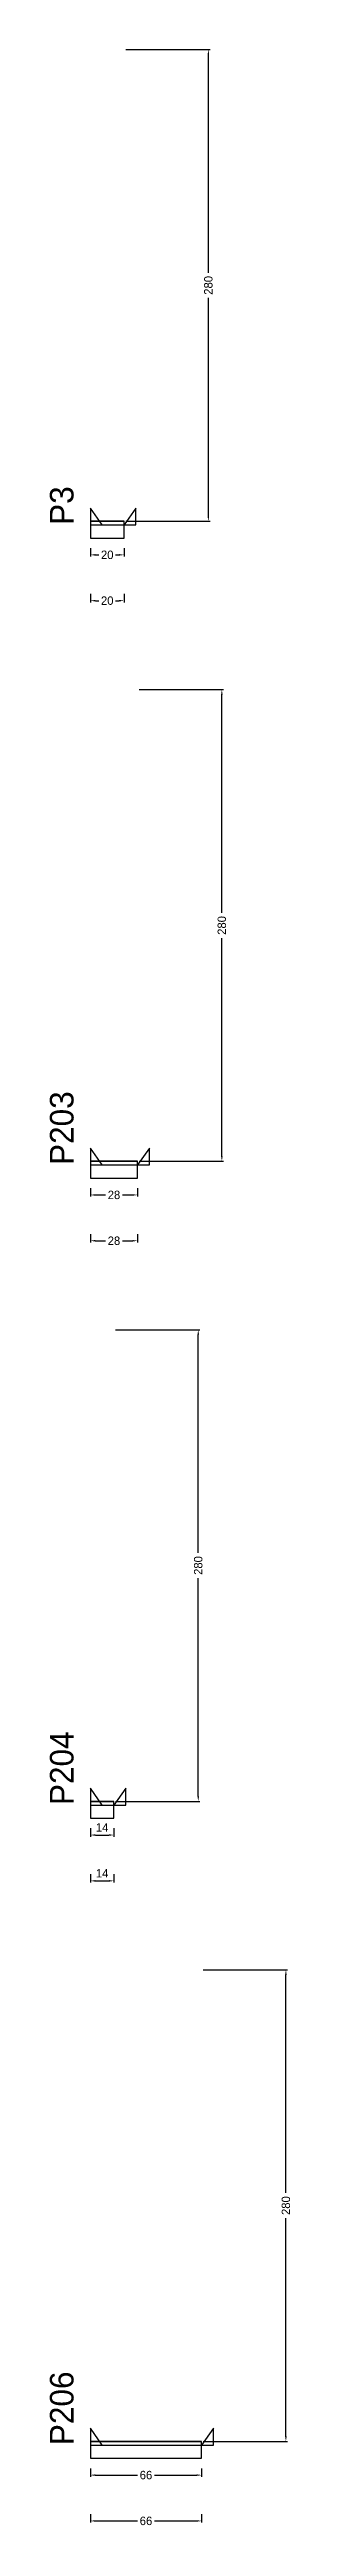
# Model space of a CAD drawing. Header units: centimetres. Extents: x -8500 to 4127, y -3806 to 295.
# Drawn here: x 3976 to 4119, y -1948 to -478 of the extents above; entities that cross this region are included whole.
import ezdxf

# ---------------------------------------------------------------- set-up
doc = ezdxf.new("R2010")
doc.units = ezdxf.units.CM
for name, color, linetype in [('NOMENCLATURA', 7, 'Continuous'), ('SARR_2.2x10', 60, 'Continuous'), ('SARR_2.2x7', 40, 'Continuous')]:
    doc.layers.add(name, color=color, linetype=linetype)
doc.dimstyles.new('PAINEL-NOVA', dxfattribs={"dimtxt": 5, "dimasz": 3, "dimexe": 1, "dimexo": 1, "dimgap": 1, "dimtad": 1, "dimcen": 2.5, "dimazin": 3, "dimtfac": 1, "dimtmove": 0, "dimatfit": 3})

msp = doc.modelspace()

# ---------------------------------------------------------------- texts
at = {"layer": 'NOMENCLATURA'}
for s, p in [('P3', (3990, -760)), ('P203', (3990, -1140)), ('P204', (3990, -1520)), ('P206', (3990, -1900))]:
    msp.add_text(s, height=14, rotation=90, dxfattribs=at).set_placement(p)

# ---------------------------------------------------------------- blocks, each defined once
blk = doc.blocks.new('_CLOSEDFILLED')
at = {"color": 0, "linetype": 'BYBLOCK'}
blk.add_solid([(-1, 0.16), (0, 0), (-1, -0.16)], dxfattribs=at)
blk = doc.blocks.new('*D151')
for p, q in [((4000, -1913.8), (4000, -1918.8)), ((4003, -1917.8), (4028, -1917.8)), ((4038, -1917.8), (4063, -1917.8)), ((4066, -1913.8), (4066, -1918.8))]:
    blk.add_line(p, q)
at = {"layer": 'Defpoints'}
for p in [(4000, -1912.8), (4000, -1917.8), (4066, -1912.8)]:
    blk.add_point(p, dxfattribs=at)
at = {"layer": 'SARR_2.2x10', "xscale": 3, "yscale": 3, "rotation": 180}
blk.add_blockref('_CLOSEDFILLED', (4000, -1917.8), dxfattribs=at)
at = {"layer": 'SARR_2.2x10', "xscale": 3, "yscale": 3}
blk.add_blockref('_CLOSEDFILLED', (4066, -1917.8), dxfattribs=at)
at = {"layer": 'SARR_2.2x10', "insert": (4033, -1917.8), "char_height": 5, "attachment_point": 5}
blk.add_mtext('66', dxfattribs=at)
blk = doc.blocks.new('*D152')
for p, q in [((4067, -1617.8), (4117, -1617.8)), ((4116, -1750.3), (4116, -1620.8)), ((4116, -1894.8), (4116, -1765.3)), ((4067, -1897.8), (4117, -1897.8))]:
    blk.add_line(p, q)
at = {"layer": 'Defpoints'}
for p in [(4066, -1617.8), (4066, -1897.8), (4116, -1897.8)]:
    blk.add_point(p, dxfattribs=at)
at = {"layer": 'SARR_2.2x10', "xscale": 3, "yscale": 3}
for p, rotation in [((4116, -1617.8), 90), ((4116, -1897.8), 270)]:
    blk.add_blockref('_CLOSEDFILLED', p, dxfattribs=dict(at, rotation=rotation))
at = {"layer": 'SARR_2.2x10', "insert": (4116, -1757.8), "char_height": 5, "attachment_point": 5, "rotation": 90}
blk.add_mtext('280', dxfattribs=at)
blk = doc.blocks.new('*D153')
for p, q in [((4067, -1617.8), (4117, -1617.8)), ((4116, -1750.3), (4116, -1620.8)), ((4116, -1894.8), (4116, -1765.3)), ((4067, -1897.8), (4117, -1897.8))]:
    blk.add_line(p, q)
at = {"layer": 'Defpoints'}
for p in [(4066, -1617.8), (4066, -1897.8), (4116, -1897.8)]:
    blk.add_point(p, dxfattribs=at)
at = {"layer": 'SARR_2.2x10', "xscale": 3, "yscale": 3}
for p, rotation in [((4116, -1617.8), 90), ((4116, -1897.8), 270)]:
    blk.add_blockref('_CLOSEDFILLED', p, dxfattribs=dict(at, rotation=rotation))
at = {"layer": 'SARR_2.2x10', "insert": (4116, -1757.8), "char_height": 5, "attachment_point": 5, "rotation": 90}
blk.add_mtext('280', dxfattribs=at)
blk = doc.blocks.new('*D154')
for p, q in [((4067, -1617.8), (4117, -1617.8)), ((4116, -1750.3), (4116, -1620.8)), ((4116, -1894.8), (4116, -1765.3)), ((4067, -1897.8), (4117, -1897.8))]:
    blk.add_line(p, q)
at = {"layer": 'Defpoints'}
for p in [(4066, -1617.8), (4066, -1897.8), (4116, -1897.8)]:
    blk.add_point(p, dxfattribs=at)
at = {"layer": 'SARR_2.2x10', "xscale": 3, "yscale": 3}
for p, rotation in [((4116, -1617.8), 90), ((4116, -1897.8), 270)]:
    blk.add_blockref('_CLOSEDFILLED', p, dxfattribs=dict(at, rotation=rotation))
at = {"layer": 'SARR_2.2x10', "insert": (4116, -1757.8), "char_height": 5, "attachment_point": 5, "rotation": 90}
blk.add_mtext('280', dxfattribs=at)
blk = doc.blocks.new('*D155')
for p, q in [((4067, -1617.8), (4117, -1617.8)), ((4116, -1750.3), (4116, -1620.8)), ((4116, -1894.8), (4116, -1765.3)), ((4067, -1897.8), (4117, -1897.8))]:
    blk.add_line(p, q)
at = {"layer": 'Defpoints'}
for p in [(4066, -1617.8), (4066, -1897.8), (4116, -1897.8)]:
    blk.add_point(p, dxfattribs=at)
at = {"layer": 'SARR_2.2x10', "xscale": 3, "yscale": 3}
for p, rotation in [((4116, -1617.8), 90), ((4116, -1897.8), 270)]:
    blk.add_blockref('_CLOSEDFILLED', p, dxfattribs=dict(at, rotation=rotation))
at = {"layer": 'SARR_2.2x10', "insert": (4116, -1757.8), "char_height": 5, "attachment_point": 5, "rotation": 90}
blk.add_mtext('280', dxfattribs=at)
blk = doc.blocks.new('*D156')
for p, q in [((4000, -1941), (4000, -1946)), ((4066, -1941), (4066, -1946)), ((4003, -1945), (4028, -1945)), ((4038, -1945), (4063, -1945))]:
    blk.add_line(p, q)
at = {"layer": 'Defpoints'}
for p in [(4000, -1940), (4066, -1940), (4000, -1945)]:
    blk.add_point(p, dxfattribs=at)
at = {"layer": 'SARR_2.2x10', "xscale": 3, "yscale": 3, "rotation": 180}
blk.add_blockref('_CLOSEDFILLED', (4000, -1945), dxfattribs=at)
at = {"layer": 'SARR_2.2x10', "xscale": 3, "yscale": 3}
blk.add_blockref('_CLOSEDFILLED', (4066, -1945), dxfattribs=at)
at = {"layer": 'SARR_2.2x10', "insert": (4033, -1945), "char_height": 5, "attachment_point": 5}
blk.add_mtext('66', dxfattribs=at)
blk = doc.blocks.new('GRA-E')
at = {"layer": 'SARR_2.2x7'}
blk.add_lwpolyline([(0, 0), (7, 0), (0, 10)], close=True, dxfattribs=at)
blk = doc.blocks.new('GRA-D')
at = {"layer": 'SARR_2.2x7'}
blk.add_lwpolyline([(0, 0), (7, 0), (7, 10)], close=True, dxfattribs=at)
blk = doc.blocks.new('*D125')
for p, q in [((4000, -1533.8), (4000, -1538.8)), ((4003, -1537.8), (4011, -1537.8)), ((4014, -1533.8), (4014, -1538.8))]:
    blk.add_line(p, q)
at = {"layer": 'Defpoints'}
for p in [(4000, -1532.8), (4000, -1537.8), (4014, -1532.8)]:
    blk.add_point(p, dxfattribs=at)
at = {"layer": 'SARR_2.2x10', "xscale": 3, "yscale": 3, "rotation": 180}
blk.add_blockref('_CLOSEDFILLED', (4000, -1537.8), dxfattribs=at)
at = {"layer": 'SARR_2.2x10', "xscale": 3, "yscale": 3}
blk.add_blockref('_CLOSEDFILLED', (4014, -1537.8), dxfattribs=at)
at = {"layer": 'SARR_2.2x10', "insert": (4007, -1533.3), "char_height": 5, "attachment_point": 5}
blk.add_mtext('14', dxfattribs=at)
blk = doc.blocks.new('*D126')
for p, q in [((4015, -1237.8), (4065, -1237.8)), ((4064, -1370.3), (4064, -1240.8)), ((4064, -1514.8), (4064, -1385.3)), ((4015, -1517.8), (4065, -1517.8))]:
    blk.add_line(p, q)
at = {"layer": 'Defpoints'}
for p in [(4014, -1237.8), (4014, -1517.8), (4064, -1517.8)]:
    blk.add_point(p, dxfattribs=at)
at = {"layer": 'SARR_2.2x10', "xscale": 3, "yscale": 3}
for p, rotation in [((4064, -1237.8), 90), ((4064, -1517.8), 270)]:
    blk.add_blockref('_CLOSEDFILLED', p, dxfattribs=dict(at, rotation=rotation))
at = {"layer": 'SARR_2.2x10', "insert": (4064, -1377.8), "char_height": 5, "attachment_point": 5, "rotation": 90}
blk.add_mtext('280', dxfattribs=at)
blk = doc.blocks.new('*D127')
for p, q in [((4015, -1237.8), (4065, -1237.8)), ((4064, -1370.3), (4064, -1240.8)), ((4064, -1514.8), (4064, -1385.3)), ((4015, -1517.8), (4065, -1517.8))]:
    blk.add_line(p, q)
at = {"layer": 'Defpoints'}
for p in [(4014, -1237.8), (4014, -1517.8), (4064, -1517.8)]:
    blk.add_point(p, dxfattribs=at)
at = {"layer": 'SARR_2.2x10', "xscale": 3, "yscale": 3}
for p, rotation in [((4064, -1237.8), 90), ((4064, -1517.8), 270)]:
    blk.add_blockref('_CLOSEDFILLED', p, dxfattribs=dict(at, rotation=rotation))
at = {"layer": 'SARR_2.2x10', "insert": (4064, -1377.8), "char_height": 5, "attachment_point": 5, "rotation": 90}
blk.add_mtext('280', dxfattribs=at)
blk = doc.blocks.new('*D128')
for p, q in [((4015, -1237.8), (4065, -1237.8)), ((4064, -1370.3), (4064, -1240.8)), ((4064, -1514.8), (4064, -1385.3)), ((4015, -1517.8), (4065, -1517.8))]:
    blk.add_line(p, q)
at = {"layer": 'Defpoints'}
for p in [(4014, -1237.8), (4014, -1517.8), (4064, -1517.8)]:
    blk.add_point(p, dxfattribs=at)
at = {"layer": 'SARR_2.2x10', "xscale": 3, "yscale": 3}
for p, rotation in [((4064, -1237.8), 90), ((4064, -1517.8), 270)]:
    blk.add_blockref('_CLOSEDFILLED', p, dxfattribs=dict(at, rotation=rotation))
at = {"layer": 'SARR_2.2x10', "insert": (4064, -1377.8), "char_height": 5, "attachment_point": 5, "rotation": 90}
blk.add_mtext('280', dxfattribs=at)
blk = doc.blocks.new('*D129')
for p, q in [((4015, -1237.8), (4065, -1237.8)), ((4064, -1370.3), (4064, -1240.8)), ((4064, -1514.8), (4064, -1385.3)), ((4015, -1517.8), (4065, -1517.8))]:
    blk.add_line(p, q)
at = {"layer": 'Defpoints'}
for p in [(4014, -1237.8), (4014, -1517.8), (4064, -1517.8)]:
    blk.add_point(p, dxfattribs=at)
at = {"layer": 'SARR_2.2x10', "xscale": 3, "yscale": 3}
for p, rotation in [((4064, -1237.8), 90), ((4064, -1517.8), 270)]:
    blk.add_blockref('_CLOSEDFILLED', p, dxfattribs=dict(at, rotation=rotation))
at = {"layer": 'SARR_2.2x10', "insert": (4064, -1377.8), "char_height": 5, "attachment_point": 5, "rotation": 90}
blk.add_mtext('280', dxfattribs=at)
blk = doc.blocks.new('*D130')
for p, q in [((4000, -1561), (4000, -1566)), ((4003, -1565), (4011, -1565)), ((4014, -1561), (4014, -1566))]:
    blk.add_line(p, q)
at = {"layer": 'Defpoints'}
for p in [(4000, -1560), (4000, -1565), (4014, -1560)]:
    blk.add_point(p, dxfattribs=at)
at = {"layer": 'SARR_2.2x10', "xscale": 3, "yscale": 3, "rotation": 180}
blk.add_blockref('_CLOSEDFILLED', (4000, -1565), dxfattribs=at)
at = {"layer": 'SARR_2.2x10', "xscale": 3, "yscale": 3}
blk.add_blockref('_CLOSEDFILLED', (4014, -1565), dxfattribs=at)
at = {"layer": 'SARR_2.2x10', "insert": (4007, -1560.5), "char_height": 5, "attachment_point": 5}
blk.add_mtext('14', dxfattribs=at)
blk = doc.blocks.new('*D99')
for p, q in [((4000, -1153.8), (4000, -1158.8)), ((4003, -1157.8), (4009, -1157.8)), ((4019, -1157.8), (4025, -1157.8)), ((4028, -1153.8), (4028, -1158.8))]:
    blk.add_line(p, q)
at = {"layer": 'Defpoints'}
for p in [(4000, -1152.8), (4000, -1157.8), (4028, -1152.8)]:
    blk.add_point(p, dxfattribs=at)
at = {"layer": 'SARR_2.2x10', "xscale": 3, "yscale": 3, "rotation": 180}
blk.add_blockref('_CLOSEDFILLED', (4000, -1157.8), dxfattribs=at)
at = {"layer": 'SARR_2.2x10', "xscale": 3, "yscale": 3}
blk.add_blockref('_CLOSEDFILLED', (4028, -1157.8), dxfattribs=at)
at = {"layer": 'SARR_2.2x10', "insert": (4014, -1157.8), "char_height": 5, "attachment_point": 5}
blk.add_mtext('28', dxfattribs=at)
blk = doc.blocks.new('*D100')
for p, q in [((4029, -857.8), (4079, -857.8)), ((4078, -990.3), (4078, -860.8)), ((4078, -1134.8), (4078, -1005.3)), ((4029, -1137.8), (4079, -1137.8))]:
    blk.add_line(p, q)
at = {"layer": 'Defpoints'}
for p in [(4028, -857.8), (4028, -1137.8), (4078, -1137.8)]:
    blk.add_point(p, dxfattribs=at)
at = {"layer": 'SARR_2.2x10', "xscale": 3, "yscale": 3}
for p, rotation in [((4078, -857.8), 90), ((4078, -1137.8), 270)]:
    blk.add_blockref('_CLOSEDFILLED', p, dxfattribs=dict(at, rotation=rotation))
at = {"layer": 'SARR_2.2x10', "insert": (4078, -997.8), "char_height": 5, "attachment_point": 5, "rotation": 90}
blk.add_mtext('280', dxfattribs=at)
blk = doc.blocks.new('*D101')
for p, q in [((4029, -857.8), (4079, -857.8)), ((4078, -990.3), (4078, -860.8)), ((4078, -1134.8), (4078, -1005.3)), ((4029, -1137.8), (4079, -1137.8))]:
    blk.add_line(p, q)
at = {"layer": 'Defpoints'}
for p in [(4028, -857.8), (4028, -1137.8), (4078, -1137.8)]:
    blk.add_point(p, dxfattribs=at)
at = {"layer": 'SARR_2.2x10', "xscale": 3, "yscale": 3}
for p, rotation in [((4078, -857.8), 90), ((4078, -1137.8), 270)]:
    blk.add_blockref('_CLOSEDFILLED', p, dxfattribs=dict(at, rotation=rotation))
at = {"layer": 'SARR_2.2x10', "insert": (4078, -997.8), "char_height": 5, "attachment_point": 5, "rotation": 90}
blk.add_mtext('280', dxfattribs=at)
blk = doc.blocks.new('*D102')
for p, q in [((4029, -857.8), (4079, -857.8)), ((4078, -990.3), (4078, -860.8)), ((4078, -1134.8), (4078, -1005.3)), ((4029, -1137.8), (4079, -1137.8))]:
    blk.add_line(p, q)
at = {"layer": 'Defpoints'}
for p in [(4028, -857.8), (4028, -1137.8), (4078, -1137.8)]:
    blk.add_point(p, dxfattribs=at)
at = {"layer": 'SARR_2.2x10', "xscale": 3, "yscale": 3}
for p, rotation in [((4078, -857.8), 90), ((4078, -1137.8), 270)]:
    blk.add_blockref('_CLOSEDFILLED', p, dxfattribs=dict(at, rotation=rotation))
at = {"layer": 'SARR_2.2x10', "insert": (4078, -997.8), "char_height": 5, "attachment_point": 5, "rotation": 90}
blk.add_mtext('280', dxfattribs=at)
blk = doc.blocks.new('*D103')
for p, q in [((4029, -857.8), (4079, -857.8)), ((4078, -990.3), (4078, -860.8)), ((4078, -1134.8), (4078, -1005.3)), ((4029, -1137.8), (4079, -1137.8))]:
    blk.add_line(p, q)
at = {"layer": 'Defpoints'}
for p in [(4028, -857.8), (4028, -1137.8), (4078, -1137.8)]:
    blk.add_point(p, dxfattribs=at)
at = {"layer": 'SARR_2.2x10', "xscale": 3, "yscale": 3}
for p, rotation in [((4078, -857.8), 90), ((4078, -1137.8), 270)]:
    blk.add_blockref('_CLOSEDFILLED', p, dxfattribs=dict(at, rotation=rotation))
at = {"layer": 'SARR_2.2x10', "insert": (4078, -997.8), "char_height": 5, "attachment_point": 5, "rotation": 90}
blk.add_mtext('280', dxfattribs=at)
blk = doc.blocks.new('*D104')
for p, q in [((4000, -1181), (4000, -1186)), ((4003, -1185), (4009, -1185)), ((4019, -1185), (4025, -1185)), ((4028, -1181), (4028, -1186))]:
    blk.add_line(p, q)
at = {"layer": 'Defpoints'}
for p in [(4000, -1180), (4000, -1185), (4028, -1180)]:
    blk.add_point(p, dxfattribs=at)
at = {"layer": 'SARR_2.2x10', "xscale": 3, "yscale": 3, "rotation": 180}
blk.add_blockref('_CLOSEDFILLED', (4000, -1185), dxfattribs=at)
at = {"layer": 'SARR_2.2x10', "xscale": 3, "yscale": 3}
blk.add_blockref('_CLOSEDFILLED', (4028, -1185), dxfattribs=at)
at = {"layer": 'SARR_2.2x10', "insert": (4014, -1185), "char_height": 5, "attachment_point": 5}
blk.add_mtext('28', dxfattribs=at)
blk = doc.blocks.new('*D73')
for p, q in [((4000, -773.8), (4000, -778.8)), ((4003, -777.8), (4005, -777.8)), ((4015, -777.8), (4017, -777.8)), ((4020, -773.8), (4020, -778.8))]:
    blk.add_line(p, q)
at = {"layer": 'Defpoints'}
for p in [(4000, -772.8), (4000, -777.8), (4020, -772.8)]:
    blk.add_point(p, dxfattribs=at)
at = {"layer": 'SARR_2.2x10', "xscale": 3, "yscale": 3, "rotation": 180}
blk.add_blockref('_CLOSEDFILLED', (4000, -777.8), dxfattribs=at)
at = {"layer": 'SARR_2.2x10', "xscale": 3, "yscale": 3}
blk.add_blockref('_CLOSEDFILLED', (4020, -777.8), dxfattribs=at)
at = {"layer": 'SARR_2.2x10', "insert": (4010, -777.8), "char_height": 5, "attachment_point": 5}
blk.add_mtext('20', dxfattribs=at)
blk = doc.blocks.new('*D74')
for p, q in [((4021, -477.8), (4071, -477.8)), ((4070, -610.3), (4070, -480.8)), ((4070, -754.8), (4070, -625.3)), ((4021, -757.8), (4071, -757.8))]:
    blk.add_line(p, q)
at = {"layer": 'Defpoints'}
for p in [(4020, -477.8), (4020, -757.8), (4070, -757.8)]:
    blk.add_point(p, dxfattribs=at)
at = {"layer": 'SARR_2.2x10', "xscale": 3, "yscale": 3}
for p, rotation in [((4070, -477.8), 90), ((4070, -757.8), 270)]:
    blk.add_blockref('_CLOSEDFILLED', p, dxfattribs=dict(at, rotation=rotation))
at = {"layer": 'SARR_2.2x10', "insert": (4070, -617.8), "char_height": 5, "attachment_point": 5, "rotation": 90}
blk.add_mtext('280', dxfattribs=at)
blk = doc.blocks.new('*D75')
for p, q in [((4021, -477.8), (4071, -477.8)), ((4070, -610.3), (4070, -480.8)), ((4070, -754.8), (4070, -625.3)), ((4021, -757.8), (4071, -757.8))]:
    blk.add_line(p, q)
at = {"layer": 'Defpoints'}
for p in [(4020, -477.8), (4020, -757.8), (4070, -757.8)]:
    blk.add_point(p, dxfattribs=at)
at = {"layer": 'SARR_2.2x10', "xscale": 3, "yscale": 3}
for p, rotation in [((4070, -477.8), 90), ((4070, -757.8), 270)]:
    blk.add_blockref('_CLOSEDFILLED', p, dxfattribs=dict(at, rotation=rotation))
at = {"layer": 'SARR_2.2x10', "insert": (4070, -617.8), "char_height": 5, "attachment_point": 5, "rotation": 90}
blk.add_mtext('280', dxfattribs=at)
blk = doc.blocks.new('*D76')
for p, q in [((4021, -477.8), (4071, -477.8)), ((4070, -610.3), (4070, -480.8)), ((4070, -754.8), (4070, -625.3)), ((4021, -757.8), (4071, -757.8))]:
    blk.add_line(p, q)
at = {"layer": 'Defpoints'}
for p in [(4020, -477.8), (4020, -757.8), (4070, -757.8)]:
    blk.add_point(p, dxfattribs=at)
at = {"layer": 'SARR_2.2x10', "xscale": 3, "yscale": 3}
for p, rotation in [((4070, -477.8), 90), ((4070, -757.8), 270)]:
    blk.add_blockref('_CLOSEDFILLED', p, dxfattribs=dict(at, rotation=rotation))
at = {"layer": 'SARR_2.2x10', "insert": (4070, -617.8), "char_height": 5, "attachment_point": 5, "rotation": 90}
blk.add_mtext('280', dxfattribs=at)
blk = doc.blocks.new('*D77')
for p, q in [((4021, -477.8), (4071, -477.8)), ((4070, -610.3), (4070, -480.8)), ((4070, -754.8), (4070, -625.3)), ((4021, -757.8), (4071, -757.8))]:
    blk.add_line(p, q)
at = {"layer": 'Defpoints'}
for p in [(4020, -477.8), (4020, -757.8), (4070, -757.8)]:
    blk.add_point(p, dxfattribs=at)
at = {"layer": 'SARR_2.2x10', "xscale": 3, "yscale": 3}
for p, rotation in [((4070, -477.8), 90), ((4070, -757.8), 270)]:
    blk.add_blockref('_CLOSEDFILLED', p, dxfattribs=dict(at, rotation=rotation))
at = {"layer": 'SARR_2.2x10', "insert": (4070, -617.8), "char_height": 5, "attachment_point": 5, "rotation": 90}
blk.add_mtext('280', dxfattribs=at)
blk = doc.blocks.new('*D78')
for p, q in [((4000, -801), (4000, -806)), ((4003, -805), (4005, -805)), ((4015, -805), (4017, -805)), ((4020, -801), (4020, -806))]:
    blk.add_line(p, q)
at = {"layer": 'Defpoints'}
for p in [(4000, -800), (4000, -805), (4020, -800)]:
    blk.add_point(p, dxfattribs=at)
at = {"layer": 'SARR_2.2x10', "xscale": 3, "yscale": 3, "rotation": 180}
blk.add_blockref('_CLOSEDFILLED', (4000, -805), dxfattribs=at)
at = {"layer": 'SARR_2.2x10', "xscale": 3, "yscale": 3}
blk.add_blockref('_CLOSEDFILLED', (4020, -805), dxfattribs=at)
at = {"layer": 'SARR_2.2x10', "insert": (4010, -805), "char_height": 5, "attachment_point": 5}
blk.add_mtext('20', dxfattribs=at)

# ---------------------------------------------------------------- dimensions: what is measured, and where the dimension line sits
at = {"layer": 'SARR_2.2x10'}
for base, p1, p2, picture, middle in [((4070, -757.8), (4020, -757.8), (4020, -477.8), '*D74', (4070, -617.8)), ((4070, -757.8), (4020, -757.8), (4020, -477.8), '*D75', (4070, -617.8)), ((4070, -757.8), (4020, -757.8), (4020, -477.8), '*D76', (4070, -617.8)), ((4070, -757.8), (4020, -757.8), (4020, -477.8), '*D77', (4070, -617.8)), ((4078, -1137.8), (4028, -1137.8), (4028, -857.8), '*D100', (4078, -997.8)), ((4078, -1137.8), (4028, -1137.8), (4028, -857.8), '*D101', (4078, -997.8)), ((4078, -1137.8), (4028, -1137.8), (4028, -857.8), '*D102', (4078, -997.8)), ((4078, -1137.8), (4028, -1137.8), (4028, -857.8), '*D103', (4078, -997.8)), ((4064, -1517.8), (4014, -1517.8), (4014, -1237.8), '*D126', (4064, -1377.8)), ((4064, -1517.8), (4014, -1517.8), (4014, -1237.8), '*D127', (4064, -1377.8)), ((4064, -1517.8), (4014, -1517.8), (4014, -1237.8), '*D128', (4064, -1377.8)), ((4064, -1517.8), (4014, -1517.8), (4014, -1237.8), '*D129', (4064, -1377.8)), ((4116, -1897.8), (4066, -1897.8), (4066, -1617.8), '*D152', (4116, -1757.8)), ((4116, -1897.8), (4066, -1897.8), (4066, -1617.8), '*D153', (4116, -1757.8)), ((4116, -1897.8), (4066, -1897.8), (4066, -1617.8), '*D154', (4116, -1757.8)), ((4116, -1897.8), (4066, -1897.8), (4066, -1617.8), '*D155', (4116, -1757.8))]:
    dim = msp.add_linear_dim(base=base, p1=p1, p2=p2, angle=90, dimstyle='PAINEL-NOVA', dxfattribs=at)
    dim.commit()
    dim.dimension.update_dxf_attribs({"geometry": picture, "text_midpoint": middle})
for base, p1, p2, picture, middle in [((4000, -777.8), (4000, -772.8), (4020, -772.8), '*D73', (4010, -777.8)), ((4000, -805), (4000, -800), (4020, -800), '*D78', (4010, -805)), ((4000, -1157.8), (4000, -1152.8), (4028, -1152.8), '*D99', (4014, -1157.8)), ((4000, -1185), (4000, -1180), (4028, -1180), '*D104', (4014, -1185)), ((4000, -1537.8), (4000, -1532.8), (4014, -1532.8), '*D125', (4007, -1533.3)), ((4000, -1565), (4000, -1560), (4014, -1560), '*D130', (4007, -1560.5)), ((4000, -1917.8), (4000, -1912.8), (4066, -1912.8), '*D151', (4033, -1917.8)), ((4000, -1945), (4000, -1940), (4066, -1940), '*D156', (4033, -1945))]:
    dim = msp.add_linear_dim(base=base, p1=p1, p2=p2, dimstyle='PAINEL-NOVA', dxfattribs=at)
    dim.commit()
    dim.dimension.update_dxf_attribs({"geometry": picture, "text_midpoint": middle})

# ---------------------------------------------------------------- linework, layer by layer
at = {"layer": 'SARR_2.2x10'}
for p, q in [((4020, -757.8), (4000, -757.8)), ((4000, -757.8), (4000, -767.8)), ((4020, -767.8), (4020, -757.8)), ((4000, -767.8), (4020, -767.8)), ((4028, -1137.8), (4000, -1137.8)), ((4000, -1137.8), (4000, -1147.8)), ((4028, -1147.8), (4028, -1137.8)), ((4000, -1147.8), (4028, -1147.8)), ((4014, -1517.8), (4000, -1517.8)), ((4000, -1517.8), (4000, -1527.8)), ((4000, -1527.8), (4014, -1527.8)), ((4014, -1527.8), (4014, -1517.8)), ((4066, -1897.8), (4000, -1897.8)), ((4000, -1897.8), (4000, -1907.8)), ((4000, -1907.8), (4066, -1907.8)), ((4066, -1907.8), (4066, -1897.8))]:
    msp.add_line(p, q, dxfattribs=at)
at = {"layer": 'SARR_2.2x7'}
for p, q in [((4020, -757.8), (4000, -757.8)), ((4000, -757.8), (4000, -760)), ((4000, -757.8), (4007, -757.8)), ((4000, -757.8), (4007, -757.8)), ((4000, -757.8), (4007, -757.8)), ((4000, -757.8), (4007, -757.8)), ((4000, -760), (4020, -760)), ((4007, -757.8), (4020, -757.8)), ((4007, -757.8), (4020, -757.8)), ((4007, -757.8), (4020, -757.8)), ((4007, -757.8), (4020, -757.8)), ((4020, -760), (4020, -757.8)), ((4028, -1137.8), (4000, -1137.8)), ((4000, -1137.8), (4000, -1140)), ((4000, -1137.8), (4007, -1137.8)), ((4000, -1137.8), (4007, -1137.8)), ((4000, -1137.8), (4007, -1137.8)), ((4000, -1137.8), (4007, -1137.8)), ((4000, -1140), (4028, -1140)), ((4007, -1137.8), (4028, -1137.8)), ((4007, -1137.8), (4028, -1137.8)), ((4007, -1137.8), (4028, -1137.8)), ((4007, -1137.8), (4028, -1137.8)), ((4028, -1140), (4028, -1137.8)), ((4014, -1517.8), (4000, -1517.8)), ((4000, -1517.8), (4000, -1520)), ((4000, -1517.8), (4007, -1517.8)), ((4000, -1517.8), (4007, -1517.8)), ((4000, -1517.8), (4007, -1517.8)), ((4000, -1517.8), (4007, -1517.8)), ((4000, -1520), (4014, -1520)), ((4007, -1517.8), (4014, -1517.8)), ((4007, -1517.8), (4014, -1517.8)), ((4007, -1517.8), (4014, -1517.8)), ((4007, -1517.8), (4014, -1517.8)), ((4014, -1520), (4014, -1517.8)), ((4066, -1897.8), (4000, -1897.8)), ((4000, -1897.8), (4000, -1900)), ((4000, -1897.8), (4007, -1897.8)), ((4000, -1897.8), (4007, -1897.8)), ((4000, -1897.8), (4007, -1897.8)), ((4000, -1897.8), (4007, -1897.8)), ((4000, -1900), (4066, -1900)), ((4007, -1897.8), (4066, -1897.8)), ((4007, -1897.8), (4066, -1897.8)), ((4007, -1897.8), (4066, -1897.8)), ((4007, -1897.8), (4066, -1897.8)), ((4066, -1900), (4066, -1897.8))]:
    msp.add_line(p, q, dxfattribs=at)

# ---------------------------------------------------------------- block references
for name, p in [('GRA-E', (4000, -760)), ('GRA-D', (4020, -760)), ('GRA-E', (4000, -1140)), ('GRA-D', (4028, -1140)), ('GRA-E', (4000, -1520)), ('GRA-D', (4014, -1520)), ('GRA-E', (4000, -1900)), ('GRA-D', (4066, -1900))]:
    msp.add_blockref(name, p, dxfattribs=at)

msp.set_redraw_order([(e.dxf.handle, doc.entitydb.next_handle()) for e in msp.query("TEXT MTEXT ATTDEF DIMENSION ARC_DIMENSION")])  # texts and dimensions are drawn at this point

doc.saveas('drawing.dxf')
